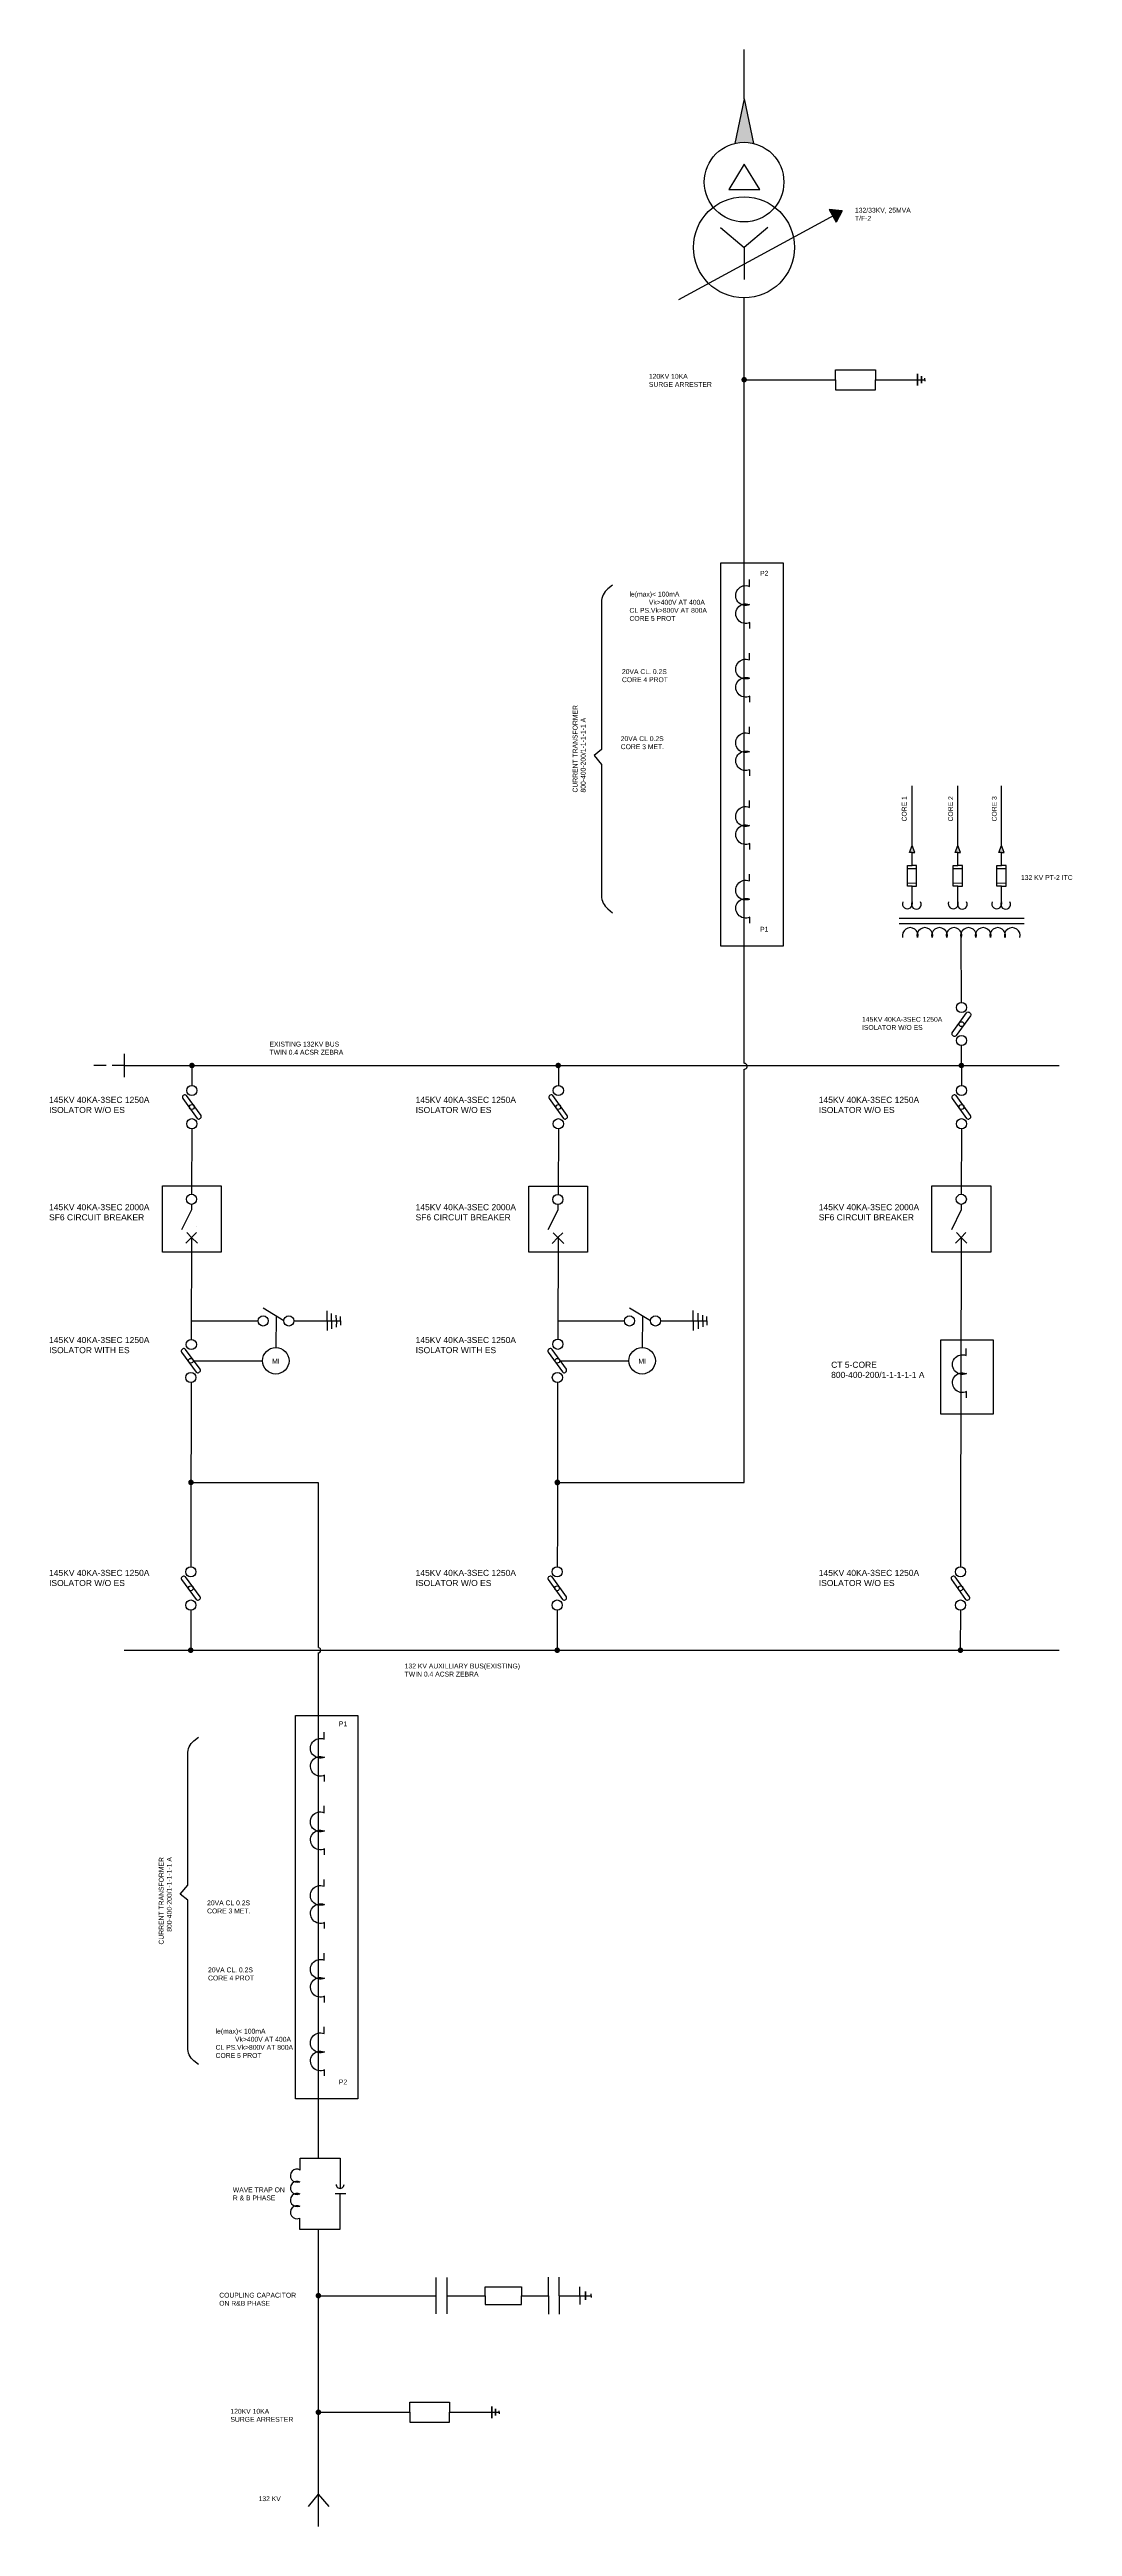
# Model space of a CAD drawing. Header units: millimetres. Extents: x 36 to 79, y 2 to 104.
import ezdxf

# ---------------------------------------------------------------- set-up
doc = ezdxf.new("R2010")
doc.units = ezdxf.units.MM
doc.header["$MEASUREMENT"] = 0
doc.linetypes.add('ACAD_ISO02W100', pattern=[15, 12, -3])
doc.linetypes.add('DASHED', pattern=[0.75, 0.5, -0.25])
doc.layers.add('Title Block', color=7, linetype='Continuous')
doc.styles.get("Standard").update_dxf_attribs({"font": 'arial.ttf'})

# ---------------------------------------------------------------- blocks, each defined once
blk = doc.blocks.new('*U0')
blk.add_lwpolyline([(0.29, -1.01), (0.29, -0.76, -1.539101), (0.27, -0.02), (0.28, -0.02, -1.514863), (0.27, 0.73), (0.27, 1.01)], format="xyb")
blk = doc.blocks.new('*U1')
at = {"color": 0, "linetype": 'ByBlock', "lineweight": -2, "transparency": 16777216}
for p in [(0, 12.13), (0, 9.1), (0, 6.07), (0, 3.03), (0, 0)]:
    blk.add_blockref('*U0', p, dxfattribs=at)
blk = doc.blocks.new('*U2')
blk.add_lwpolyline([(0.29, -1.01), (0.29, -0.76, -1.539101), (0.27, -0.02), (0.28, -0.02, -1.514863), (0.27, 0.73), (0.27, 1.01)], format="xyb")
blk = doc.blocks.new('*U3')
at = {"color": 0, "linetype": 'ByBlock', "lineweight": -2, "transparency": 16777216}
for p in [(0, 12.13), (0, 9.1), (0, 6.07), (0, 3.03), (0, 0)]:
    blk.add_blockref('*U2', p, dxfattribs=at)
blk = doc.blocks.new('*U4')
blk.add_arc((0.07, 0), 0.269, 60.5191, 292.323)
blk = doc.blocks.new('*U5')
at = {"color": 0, "linetype": 'ByBlock', "lineweight": -2, "transparency": 16777216}
for p in [(0, 1.5), (0, 1), (0, 0.5), (0, 0)]:
    blk.add_blockref('*U4', p, dxfattribs=at)
blk = doc.blocks.new('SUREGE ARR')
for p, q in [((-7.44, 0), (-3.68, 0)), ((-3.68, 0), (-3.68, 0.41)), ((-3.68, 0.41), (-2.04, 0.41)), ((-3.68, 0), (-3.68, -0.41)), ((-2.04, 0.41), (-2.04, 0)), ((-2.04, 0), (-0.3, 0)), ((-2.04, -0.41), (-2.04, 0)), ((-2.04, 0), (-0.3, 0)), ((-0.3, 0), (-0.3, 0.24)), ((-0.3, 0.24), (-0.3, 0)), ((-0.3, 0), (-0.14, 0)), ((-0.3, 0), (-0.3, -0.24)), ((-0.3, -0.24), (-0.3, 0)), ((-0.3, 0), (-0.14, 0)), ((-0.14, 0), (-0.14, 0.14)), ((-0.14, 0.14), (-0.14, 0)), ((-0.14, 0), (0, 0)), ((-0.14, 0), (-0.14, -0.14)), ((-0.14, -0.14), (-0.14, 0)), ((-0.14, 0), (0, 0)), ((0, 0), (0, 0.06)), ((0, 0), (0, -0.06)), ((-3.68, -0.41), (-2.04, -0.41))]:
    blk.add_line(p, q)
blk = doc.blocks.new('2post')
for p, q in [((-6.13, 3.44), (-6.14, -0.75)), ((-6.14, 0), (-3.4, 0)), ((-2.33, 0), (-3.19, 0.53)), ((-2.65, 0.2), (-2.66, -1.09)), ((-1.91, 0), (-0.56, 0)), ((-0.56, 0), (-0.56, 0.43)), ((-0.56, 0), (-0.56, 0.39)), ((-0.56, 0), (-0.56, -0.39)), ((-0.56, 0), (-0.36, 0)), ((-0.56, 0), (-0.36, 0)), ((-0.36, 0), (-0.36, 0.32)), ((-0.36, 0), (-0.36, -0.32)), ((-0.36, 0), (-0.17, 0)), ((-0.36, 0), (-0.17, 0)), ((-0.17, 0), (-0.17, 0.24)), ((-0.17, 0), (-0.17, -0.24)), ((-0.17, 0), (0, 0)), ((-0.17, 0), (0, 0)), ((0, 0), (0, 0.18)), ((0, 0), (0, -0.18)), ((-6.04, -1.64), (-3.21, -1.64)), ((-6.15, -2.54), (-6.16, -8.44))]:
    blk.add_line(p, q)
blk.add_lwpolyline([(-5.81, -2.1, 0.414214), (-5.79, -1.99), (-6.38, -1.17, 0.414249), (-6.49, -1.15), (-6.52, -1.17, 0.414178), (-6.54, -1.29), (-5.95, -2.1, 0.414214), (-5.84, -2.12)], format="xyb", close=True)
for centre, radius in [((-3.19, 0), 0.21), ((-2.12, 0), 0.21), ((-6.14, -0.96), 0.21), ((-6.16, -1.64), 0.0986), ((-2.67, -1.64), 0.546), ((-6.16, -2.33), 0.21)]:
    blk.add_circle(centre, radius)
at = {"insert": (-2.82, -1.56), "char_height": 0.2, "attachment_point": 1}
blk.add_mtext_dynamic_manual_height_columns('MI', width=0.7894, gutter_width=1, heights=[0], dxfattribs=at)
blk = doc.blocks.new('dbreak')
for p, q in [((0.01, -2.51), (0, 0.18)), ((0.01, -5.11), (0.01, -4.29))]:
    blk.add_line(p, q)
blk.add_lwpolyline([(0.36, -2.95, -0.414214), (0.38, -3.06), (-0.21, -3.88, -0.414249), (-0.32, -3.9), (-0.35, -3.87, -0.414178), (-0.37, -3.76), (0.22, -2.94, -0.414214), (0.33, -2.92)], format="xyb", close=True)
for centre, radius in [((0.01, -2.72), 0.21), ((0.01, -4.08), 0.21), ((0.01, -3.41), 0.0986)]:
    blk.add_circle(centre, radius)
blk = doc.blocks.new('cbreak')
for p, q in [((-0.01, 1.73), (-0.42, 0.92)), ((-0.01, 1.96), (-0.01, 1.73)), ((-0.01, 0.6), (-0.25, 0.36)), ((-0.01, 0.6), (-0.2, 0.8)), ((-0.01, 0.6), (0.19, 0.8)), ((-0.01, 0.6), (0.23, 0.36))]:
    blk.add_line(p, q)
blk.add_lwpolyline([(-1.21, 2.72), (1.21, 2.72), (1.21, 0), (-1.21, 0)], close=True)
blk.add_circle((-0.01, 2.17), 0.21)
blk = doc.blocks.new('vt')
blk.add_lwpolyline([(0.02, -2.02), (0.02, -1.77, -1.539101), (0, -1.03), (0.01, -1.03, -1.514863), (0, -0.28), (0, 0)], format="xyb")
blk = doc.blocks.new('*U27')
blk.add_arc((0, -0.12), 0.326, 345.5034, 194.4966)
blk = doc.blocks.new('*U29')
at = {"color": 0, "linetype": 'ByBlock', "lineweight": -2, "transparency": 16777216}
for p in [(0, 0), (0.6, 0), (1.2, 0), (1.8, 0), (2.4, 0), (3, 0), (3.6, 0), (4.2, 0)]:
    blk.add_blockref('*U27', p, dxfattribs=at)
blk = doc.blocks.new('vt1')
for p, q in [((-2.53, 0.4), (2.62, 0.4)), ((-2.53, 0.18), (2.62, 0.18))]:
    blk.add_line(p, q)
for centre, radius, start, end in [((-2.19, 0.99), 0.206, 157.8961, 22.1039), ((-1.82, 0.97), 0.201, 151.2831, 28.7169), ((-0.3, 0.99), 0.206, 157.8961, 22.1039), ((0.07, 0.97), 0.201, 151.2831, 28.7169), ((1.49, 0.99), 0.206, 157.8961, 22.1039), ((1.86, 0.97), 0.201, 151.2831, 28.7169)]:
    blk.add_arc(centre, radius, start, end)
blk.add_blockref('*U29', (-2.07, -0.2))

msp = doc.modelspace()

# ---------------------------------------------------------------- hatches: boundary and pattern name
h = msp.add_hatch(color=256)
h.dxf.hatch_style = 1
h.paths.add_polyline_path([(64.6, 99.81, -0.118845), (65.37, 99.81), (64.98, 101.65)])
h = msp.add_hatch(color=256)
h.dxf.hatch_style = 1
h.paths.add_polyline_path([(69.02, 97.04), (68.49, 97.09), (68.63, 96.83)])
h.paths.add_polyline_path([(69.02, 97.04), (68.63, 96.83), (68.78, 96.57)])
h = msp.add_hatch(color=256)
h.dxf.hatch_style = 1
h.paths.add_polyline_path([(71.9, 70.9), (71.79, 70.61), (71.9, 70.61), (72.01, 70.61)])
h.paths.add_polyline_path([(73.79, 70.9), (73.68, 70.61), (73.79, 70.61), (73.9, 70.61)])
h.paths.add_polyline_path([(75.58, 70.9), (75.47, 70.61), (75.58, 70.61), (75.69, 70.61)])
at = {"layer": 'Title Block', "linetype": 'ACAD_ISO02W100'}
h = msp.add_hatch(color=256, dxfattribs=at)
h.dxf.hatch_style = 1
h.paths.add_polyline_path([(65.1, 90.08, 1), (64.87, 90.08, 1)])
h = msp.add_hatch(color=256, dxfattribs=at)
h.dxf.hatch_style = 1
h.paths.add_polyline_path([(42.35, 61.84, 1), (42.12, 61.84, 1)])
h = msp.add_hatch(color=256, dxfattribs=at)
h.dxf.hatch_style = 1
h.paths.add_polyline_path([(57.44, 61.84, 1), (57.21, 61.84, 1)])
h = msp.add_hatch(color=256, dxfattribs=at)
h.dxf.hatch_style = 1
h.paths.add_polyline_path([(74.05, 61.84, 1), (73.82, 61.84, 1)])
h = msp.add_hatch(color=256, dxfattribs=at)
h.dxf.hatch_style = 1
h.paths.add_polyline_path([(42.31, 44.67, 1), (42.08, 44.67, 1)])
h = msp.add_hatch(color=256, dxfattribs=at)
h.dxf.hatch_style = 1
h.paths.add_polyline_path([(57.41, 44.67, 1), (57.17, 44.67, 1)])
h = msp.add_hatch(color=256, dxfattribs=at)
h.dxf.hatch_style = 1
h.paths.add_polyline_path([(42.3, 37.76, 1), (42.07, 37.76, 1)])
h = msp.add_hatch(color=256, dxfattribs=at)
h.dxf.hatch_style = 1
h.paths.add_polyline_path([(57.4, 37.76, 1), (57.17, 37.76, 1)])
h = msp.add_hatch(color=256, dxfattribs=at)
h.dxf.hatch_style = 1
h.paths.add_polyline_path([(74.01, 37.76, 1), (73.78, 37.76, 1)])
h = msp.add_hatch(color=256, dxfattribs=at)
h.dxf.hatch_style = 1
h.paths.add_polyline_path([(47.56, 11.18, 1), (47.33, 11.18, 1)])
h = msp.add_hatch(color=256, dxfattribs=at)
h.dxf.hatch_style = 1
h.paths.add_polyline_path([(47.56, 6.38, 1), (47.33, 6.38, 1)])

# ---------------------------------------------------------------- linework, layer by layer
for p, q in [((64.98, 101.65), (64.98, 103.68)), ((64.98, 101.65), (64.6, 99.81)), ((64.98, 101.65), (65.37, 99.81)), ((64.99, 98.95), (64.35, 97.91)), ((65.63, 97.91), (64.99, 98.95)), ((62.29, 93.38), (69.02, 97.04)), ((64.35, 97.91), (65.63, 97.91)), ((69.02, 97.04), (68.49, 97.09)), ((68.49, 97.09), (68.78, 96.57)), ((69.02, 97.04), (68.78, 96.57)), ((64.01, 96.35), (64.98, 95.53)), ((65.96, 96.35), (64.98, 95.53)), ((64.98, 95.53), (64.98, 94.21)), ((64.98, 61.93), (64.98, 93.45)), ((71.9, 70.9), (71.9, 73.36)), ((73.79, 70.9), (73.79, 73.36)), ((75.58, 70.9), (75.58, 73.36)), ((71.79, 70.61), (71.9, 70.9)), ((71.9, 70.61), (71.79, 70.61)), ((72.01, 70.61), (71.9, 70.9)), ((71.9, 70.08), (71.9, 70.61)), ((71.9, 70.61), (72.01, 70.61)), ((71.9, 70.08), (71.9, 70.61)), ((73.68, 70.61), (73.79, 70.9)), ((73.79, 70.61), (73.68, 70.61)), ((73.9, 70.61), (73.79, 70.9)), ((73.79, 70.08), (73.79, 70.61)), ((73.79, 70.61), (73.9, 70.61)), ((73.79, 70.08), (73.79, 70.61)), ((75.47, 70.61), (75.58, 70.9)), ((75.58, 70.61), (75.47, 70.61)), ((75.69, 70.61), (75.58, 70.9)), ((75.58, 70.08), (75.58, 70.61)), ((75.58, 70.61), (75.69, 70.61)), ((75.58, 70.08), (75.58, 70.61)), ((71.71, 69.23), (71.71, 70.08)), ((71.71, 70.08), (71.9, 70.08)), ((71.71, 69.95), (72.09, 69.95)), ((72.09, 70.08), (71.9, 70.08)), ((72.09, 69.23), (72.09, 70.08)), ((73.6, 69.23), (73.6, 70.08)), ((73.6, 70.08), (73.79, 70.08)), ((73.6, 69.95), (73.98, 69.95)), ((73.98, 70.08), (73.79, 70.08)), ((73.98, 69.23), (73.98, 70.08)), ((75.39, 69.23), (75.39, 70.08)), ((75.39, 70.08), (75.58, 70.08)), ((75.39, 69.95), (75.78, 69.95)), ((75.78, 70.08), (75.58, 70.08)), ((75.78, 69.23), (75.78, 70.08)), ((71.71, 69.36), (72.09, 69.35)), ((71.9, 69.23), (71.71, 69.23)), ((71.9, 68.57), (71.9, 69.23)), ((71.9, 69.23), (72.09, 69.23)), ((73.6, 69.36), (73.98, 69.35)), ((73.79, 69.23), (73.6, 69.23)), ((73.79, 68.57), (73.79, 69.23)), ((73.79, 69.23), (73.98, 69.23)), ((75.39, 69.36), (75.78, 69.35)), ((75.58, 69.23), (75.39, 69.23)), ((75.58, 68.57), (75.58, 69.23)), ((75.58, 69.23), (75.78, 69.23)), ((39.45, 61.84), (77.96, 61.84)), ((42.23, 61.84), (42.23, 61.02)), ((57.33, 61.84), (57.33, 61.02)), ((64.98, 44.67), (64.98, 61.69)), ((73.94, 61.84), (73.94, 61.02)), ((42.23, 59.23), (42.22, 56.54)), ((57.33, 59.23), (57.32, 56.54)), ((73.94, 59.23), (73.93, 56.54)), ((42.22, 56.12), (42.22, 55.89)), ((73.93, 56.12), (73.93, 55.89)), ((42.22, 55.89), (41.81, 55.07)), ((73.93, 55.89), (73.52, 55.07)), ((42.22, 54.76), (41.98, 54.52)), ((42.22, 54.76), (42.03, 54.96)), ((42.22, 54.76), (42.21, 50.56)), ((42.22, 54.76), (42.42, 54.96)), ((42.22, 54.76), (42.46, 54.52)), ((73.93, 54.76), (73.69, 54.52)), ((73.93, 54.76), (73.73, 54.96)), ((73.93, 54.76), (73.91, 48.78)), ((73.93, 54.76), (74.12, 54.96)), ((73.93, 54.76), (74.16, 54.52)), ((42.21, 51.32), (44.96, 51.32)), ((46.02, 51.32), (45.17, 51.84)), ((45.7, 51.52), (45.69, 50.23)), ((46.44, 51.32), (47.8, 51.32)), ((47.8, 51.32), (47.8, 51.74)), ((47.8, 51.32), (47.8, 51.7)), ((47.8, 51.32), (47.8, 50.93)), ((47.8, 51.32), (47.99, 51.32)), ((47.8, 51.32), (47.99, 51.32)), ((47.99, 51.32), (47.99, 51.63)), ((47.99, 51.32), (47.99, 51)), ((47.99, 51.32), (48.19, 51.32)), ((47.99, 51.32), (48.19, 51.32)), ((48.19, 51.32), (48.18, 51.56)), ((48.19, 51.32), (48.18, 51.07)), ((48.19, 51.32), (48.36, 51.32)), ((48.19, 51.32), (48.36, 51.32)), ((48.36, 51.32), (48.36, 51.5)), ((48.36, 51.32), (48.36, 51.14)), ((42.31, 49.68), (45.14, 49.68)), ((42.21, 48.78), (42.19, 42.87)), ((73.91, 48.78), (73.9, 42.87)), ((42.2, 44.67), (47.44, 44.67)), ((47.44, 44.67), (47.44, 37.87)), ((57.29, 44.67), (64.98, 44.67)), ((42.19, 42.87), (42.19, 41.2)), ((57.29, 42.87), (57.28, 41.2)), ((73.9, 42.87), (73.9, 41.2)), ((42.19, 39.41), (42.19, 37.76)), ((57.28, 39.41), (57.28, 37.76)), ((73.9, 39.41), (73.89, 37.76)), ((39.45, 37.76), (77.96, 37.76)), ((47.44, 37.66), (47.44, 16.84)), ((47.44, 13.92), (47.44, 1.68)), ((52.29, 11.93), (52.29, 10.43)), ((52.74, 11.93), (52.74, 10.43)), ((54.32, 11.18), (54.32, 11.55)), ((54.32, 11.55), (55.81, 11.55)), ((55.81, 11.55), (55.81, 11.18)), ((56.92, 11.18), (56.92, 11.94)), ((57.36, 11.18), (57.36, 11.94)), ((58.21, 11.18), (58.21, 11.55)), ((58.45, 11.18), (58.45, 11.35)), ((58.45, 11.35), (58.45, 11.18)), ((58.68, 11.18), (58.68, 11.26)), ((47.44, 11.18), (52.29, 11.18)), ((52.74, 11.18), (54.32, 11.18)), ((54.32, 11.18), (54.32, 10.81)), ((54.32, 10.81), (55.81, 10.81)), ((55.81, 11.18), (56.92, 11.18)), ((55.81, 10.81), (55.81, 11.18)), ((55.81, 11.18), (56.92, 11.18)), ((56.92, 11.18), (56.92, 10.42)), ((57.36, 11.18), (57.36, 10.42)), ((57.36, 11.18), (58.21, 11.18)), ((58.21, 11.18), (58.45, 11.18)), ((58.21, 11.18), (58.21, 10.81)), ((58.21, 11.18), (58.45, 11.18)), ((58.45, 11.18), (58.68, 11.18)), ((58.45, 11.18), (58.45, 11.01)), ((58.45, 11.01), (58.45, 11.18)), ((58.45, 11.18), (58.68, 11.18)), ((58.68, 11.18), (58.68, 11.1)), ((47.44, 6.38), (51.21, 6.38)), ((51.21, 6.38), (51.21, 6.79)), ((51.21, 6.79), (52.85, 6.79)), ((51.21, 6.38), (51.21, 5.97)), ((52.85, 6.79), (52.85, 6.38)), ((52.85, 6.38), (54.59, 6.38)), ((52.85, 5.97), (52.85, 6.38)), ((52.85, 6.38), (54.59, 6.38)), ((54.59, 6.38), (54.59, 6.61)), ((54.59, 6.61), (54.59, 6.38)), ((54.59, 6.38), (54.74, 6.38)), ((54.59, 6.38), (54.59, 6.14)), ((54.59, 6.14), (54.59, 6.38)), ((54.59, 6.38), (54.74, 6.38)), ((54.74, 6.38), (54.74, 6.52)), ((54.74, 6.52), (54.74, 6.38)), ((54.74, 6.38), (54.89, 6.38)), ((54.74, 6.38), (54.74, 6.24)), ((54.74, 6.24), (54.74, 6.38)), ((54.74, 6.38), (54.89, 6.38)), ((54.89, 6.38), (54.89, 6.44)), ((54.89, 6.38), (54.89, 6.31)), ((51.21, 5.97), (52.85, 5.97)), ((47.44, 3.01), (47.02, 2.5)), ((47.44, 3.01), (47.87, 2.5))]:
    msp.add_line(p, q)
for points in [[(64.02, 82.54), (66.59, 82.54), (66.59, 66.76), (64.02, 66.76)], [(41.02, 56.88), (43.44, 56.88), (43.44, 54.15), (41.02, 54.15)], [(72.72, 56.88), (75.15, 56.88), (75.15, 54.15), (72.72, 54.15)], [(42.41, 55.19), (42.41, 55.19)], [(73.09, 50.54), (75.24, 50.54), (75.24, 47.48), (73.09, 47.48)], [(46.5, 35.07), (49.07, 35.07), (49.07, 19.28), (46.5, 19.28)]]:
    msp.add_lwpolyline(points, close=True)
for points in [[(42.59, 59.67, 0.414214), (42.61, 59.78), (42.01, 60.6, 0.414249), (41.9, 60.62), (41.87, 60.6, 0.414178), (41.86, 60.48), (42.45, 59.66, 0.414214), (42.56, 59.65)], [(57.68, 59.67, 0.414214), (57.7, 59.78), (57.11, 60.6, 0.414249), (57, 60.62), (56.97, 60.6, 0.414178), (56.95, 60.48), (57.54, 59.66, 0.414214), (57.65, 59.65)], [(74.3, 59.67, 0.414214), (74.31, 59.78), (73.72, 60.6, 0.414249), (73.61, 60.62), (73.58, 60.6, 0.414178), (73.56, 60.48), (74.15, 59.66, 0.414214), (74.27, 59.65)], [(42.55, 49.22, 0.414214), (42.57, 49.33), (41.97, 50.15, 0.414249), (41.86, 50.17), (41.83, 50.14, 0.414178), (41.81, 50.03), (42.41, 49.21, 0.414214), (42.52, 49.2)], [(42.55, 39.85, 0.414214), (42.57, 39.96), (41.97, 40.78, 0.414249), (41.86, 40.8), (41.83, 40.78, 0.414178), (41.81, 40.67), (42.41, 39.85, 0.414214), (42.52, 39.83)], [(57.64, 39.85, 0.414214), (57.66, 39.96), (57.07, 40.78, 0.414249), (56.96, 40.8), (56.93, 40.78, 0.414178), (56.91, 40.67), (57.5, 39.85, 0.414214), (57.61, 39.83)], [(74.25, 39.85, 0.414214), (74.27, 39.96), (73.68, 40.78, 0.414249), (73.57, 40.8), (73.54, 40.78, 0.414178), (73.52, 40.67), (74.11, 39.85, 0.414214), (74.22, 39.83)]]:
    msp.add_lwpolyline(points, format="xyb", close=True)
for points in [[(46.7, 16.35), (46.7, 16.84), (48.34, 16.84), (48.34, 15.6)], [(46.67, 14.37), (46.67, 13.92), (48.34, 13.92), (48.34, 15.38)], [(48.58, 15.38), (48.34, 15.38), (48.13, 15.38)]]:
    msp.add_lwpolyline(points)
for centre, radius in [((64.98, 98.22), 1.64), ((64.98, 95.53), 2.08), ((42.23, 60.81), 0.21), ((42.23, 60.13), 0.0986), ((57.33, 60.81), 0.21), ((57.33, 60.13), 0.0986), ((73.94, 60.81), 0.21), ((73.94, 60.13), 0.0986), ((42.23, 59.44), 0.21), ((57.33, 59.44), 0.21), ((73.94, 59.44), 0.21), ((42.22, 56.33), 0.21), ((73.93, 56.33), 0.21), ((45.17, 51.32), 0.21), ((46.23, 51.32), 0.21), ((42.21, 50.35), 0.21), ((45.69, 49.68), 0.546), ((42.19, 48.99), 0.21), ((42.19, 49.68), 0.0986), ((42.19, 40.99), 0.21), ((57.28, 40.99), 0.21), ((73.9, 40.99), 0.21), ((42.19, 39.62), 0.21), ((42.19, 40.31), 0.0986), ((57.28, 39.62), 0.21), ((57.28, 40.31), 0.0986), ((73.9, 39.62), 0.21), ((73.9, 40.31), 0.0986)]:
    msp.add_circle(centre, radius)
for centre, radius, start, end in [((64.99, 61.81), 0.121, 266.3503, 93.6497), ((47.45, 37.76), 0.101, 268.4222, 91.5778), ((48.34, 15.76), 0.162, 178.3757, 1.6243)]:
    msp.add_arc(centre, radius, start, end)
at = {"layer": 'Title Block'}
msp.add_line((39.45, 62.32), (39.45, 61.36), dxfattribs=at)
at = {"layer": 'Title Block', "linetype": 'DASHED'}
msp.add_line((39.45, 61.84), (38.15, 61.84), dxfattribs=at)
at = {"layer": 'Title Block'}
for points in [[(59.56, 81.62), (59.37, 81.47, 0.227898), (59.11, 80.92), (59.11, 74.85), (58.8, 74.6), (59.11, 74.24), (59.11, 68.83, 0.227898), (59.37, 68.29), (59.56, 68.13)], [(42.51, 20.7), (42.32, 20.85, -0.227898), (42.06, 21.4), (42.06, 27.47), (41.75, 27.72), (42.06, 28.08), (42.06, 33.48, -0.227898), (42.32, 34.03), (42.51, 34.18)]]:
    msp.add_lwpolyline(points, format="xyb", dxfattribs=at)

# ---------------------------------------------------------------- block references
for name, p in [('*U3', (64.93, 68.71)), ('*U1', (47.41, 21.24)), ('*U5', (46.49, 14.62))]:
    msp.add_blockref(name, p)
at = {"layer": 'Title Block', "linetype": 'ACAD_ISO02W100'}
for name, p in [('SUREGE ARR', (72.43, 90.08)), ('vt1', (73.9, 67.51)), ('dbreak', (73.93, 66.95)), ('cbreak', (57.32, 54.15)), ('2post', (63.45, 51.32)), ('vt', (74.13, 50.18))]:
    msp.add_blockref(name, p, dxfattribs=at)

# ---------------------------------------------------------------- texts
at = {"attachment_point": 1}
for s, width, heights, insert, char_height in [('132/33KV, 25MVA^JT/F-2', 4.5267, [0], (69.55, 97.16), 0.2), ('120KV 10KA\\PSURGE ARRESTER', 4.5267, [0], (61.06, 90.32), 0.2), ('132 KV PT-2 ITC', 2.7294, [0], (76.39, 69.68), 0.2), ('145KV 40KA-3SEC 1250A\\PISOLATOR W/O ES', 4.5267, [0], (69.84, 63.84), 0.2), ('EXISTING 132KV BUS\\PTWIN 0.4 ACSR ZEBRA', 4.5267, [0], (45.43, 62.82), 0.2), ('145KV 40KA-3SEC 1250A\\PISOLATOR W/O ES ', 4.2312, [1.21], (36.35, 60.55), 0.25), ('145KV 40KA-3SEC 1250A\\PISOLATOR W/O ES ', 4.2312, [1.21], (51.45, 60.55), 0.25), ('145KV 40KA-3SEC 1250A\\PISOLATOR W/O ES ', 4.2312, [1.21], (68.06, 60.55), 0.25), ('145KV 40KA-3SEC 2000A\\PSF6 CIRCUIT BREAKER', 4.2312, [1.21], (36.35, 56.13), 0.25), ('145KV 40KA-3SEC 2000A\\PSF6 CIRCUIT BREAKER', 4.2312, [1.21], (51.45, 56.13), 0.25), ('145KV 40KA-3SEC 2000A\\PSF6 CIRCUIT BREAKER', 4.2312, [1.21], (68.06, 56.13), 0.25), ('145KV 40KA-3SEC 1250A\\PISOLATOR WITH ES ', 4.2312, [1.21], (36.35, 50.66), 0.25), ('145KV 40KA-3SEC 1250A\\PISOLATOR WITH ES ', 4.2312, [1.21], (51.45, 50.66), 0.25), ('MI', 0.7894, [0], (45.54, 49.76), 0.2), ('CT 5-CORE\\P800-400-200/1-1-1-1-1 A', 4.2312, [1.21], (68.57, 49.64), 0.25), ('145KV 40KA-3SEC 1250A\\PISOLATOR W/O ES ', 4.2312, [1.21], (36.35, 41.07), 0.25), ('145KV 40KA-3SEC 1250A\\PISOLATOR W/O ES ', 4.2312, [1.21], (51.45, 41.07), 0.25), ('145KV 40KA-3SEC 1250A\\PISOLATOR W/O ES ', 4.2312, [1.21], (68.06, 41.07), 0.25), ('132 KV AUXILLIARY BUS(EXISTING)\\PTWIN 0.4 ACSR ZEBRA', 6.5292, [0.583], (51, 37.21), 0.2), ('WAVE TRAP ON\\PR & B PHASE', 4.5267, [0], (43.92, 15.64), 0.2), ('COUPLING CAPACITOR\\PON R&B PHASE', 4.5267, [0], (43.36, 11.3), 0.2), ('120KV 10KA\\PSURGE ARRESTER', 4.5267, [0], (43.82, 6.52), 0.2), ('132 KV', 1.4084, [0], (44.98, 2.92), 0.2)]:
    msp.add_mtext_dynamic_manual_height_columns(s, width=width, gutter_width=1, heights=heights, dxfattribs=dict(at, insert=insert, char_height=char_height))
at = {"char_height": 0.2, "attachment_point": 1, "rotation": 90}
for s, insert in [('CORE 1', (71.48, 71.89)), ('CORE 2', (73.39, 71.89)), ('CORE 3', (75.19, 71.89))]:
    msp.add_mtext_dynamic_manual_height_columns(s, width=1.0941, gutter_width=1, heights=[0.299], dxfattribs=dict(at, insert=insert))
at = {"layer": 'Title Block', "linetype": 'ACAD_ISO02W100', "char_height": 0.2, "attachment_point": 1}
for s, insert in [('P2', (65.64, 82.21)), ('P1', (65.64, 67.55))]:
    msp.add_mtext_dynamic_manual_height_columns(s, width=0.9476, gutter_width=1, heights=[0], dxfattribs=dict(at, insert=insert))
at = {"layer": 'Title Block', "char_height": 0.2}
for s, width, insert, attachment_point in [('le(max)< 100mA\\P^IVk>400V AT 400A\\PCL PS.Vk>800V AT 800A\\PCORE 5 PROT', 5.5971, (60.26, 81.35), 1), ('20VA CL. 0.2S\\PCORE 4 PROT', 3.2479, (59.95, 78.16), 1), ('20VA CL 0.2S\\PCORE 3 MET.', 2.6363, (59.9, 75.4), 1), ('P1', 1.2826, (48.29, 34.83), 1), ('20VA CL 0.2S\\PCORE 3 MET.', 2.6363, (42.86, 26.92), 7), ('20VA CL. 0.2S\\PCORE 4 PROT', 3.2479, (42.9, 24.16), 7), ('le(max)< 100mA\\P^IVk>400V AT 400A\\PCL PS.Vk>800V AT 800A\\PCORE 5 PROT', 5.5971, (43.21, 20.97), 7), ('P2', 1.2826, (48.29, 20.08), 1)]:
    msp.add_mtext_dynamic_manual_height_columns(s, width=width, gutter_width=1, heights=[0], dxfattribs=dict(at, insert=insert, attachment_point=attachment_point))
at = {"layer": 'Title Block', "char_height": 0.2, "rotation": 90}
for insert, attachment_point in [((57.92, 73.08), 1), ((40.87, 29.24), 3)]:
    msp.add_mtext_dynamic_manual_height_columns('CURRENT TRANSFORMER \\P800-400-200/1-1-1-1-1 A', width=7.5403, gutter_width=1, heights=[0], dxfattribs=dict(at, insert=insert, attachment_point=attachment_point))

doc.saveas('drawing.dxf')
